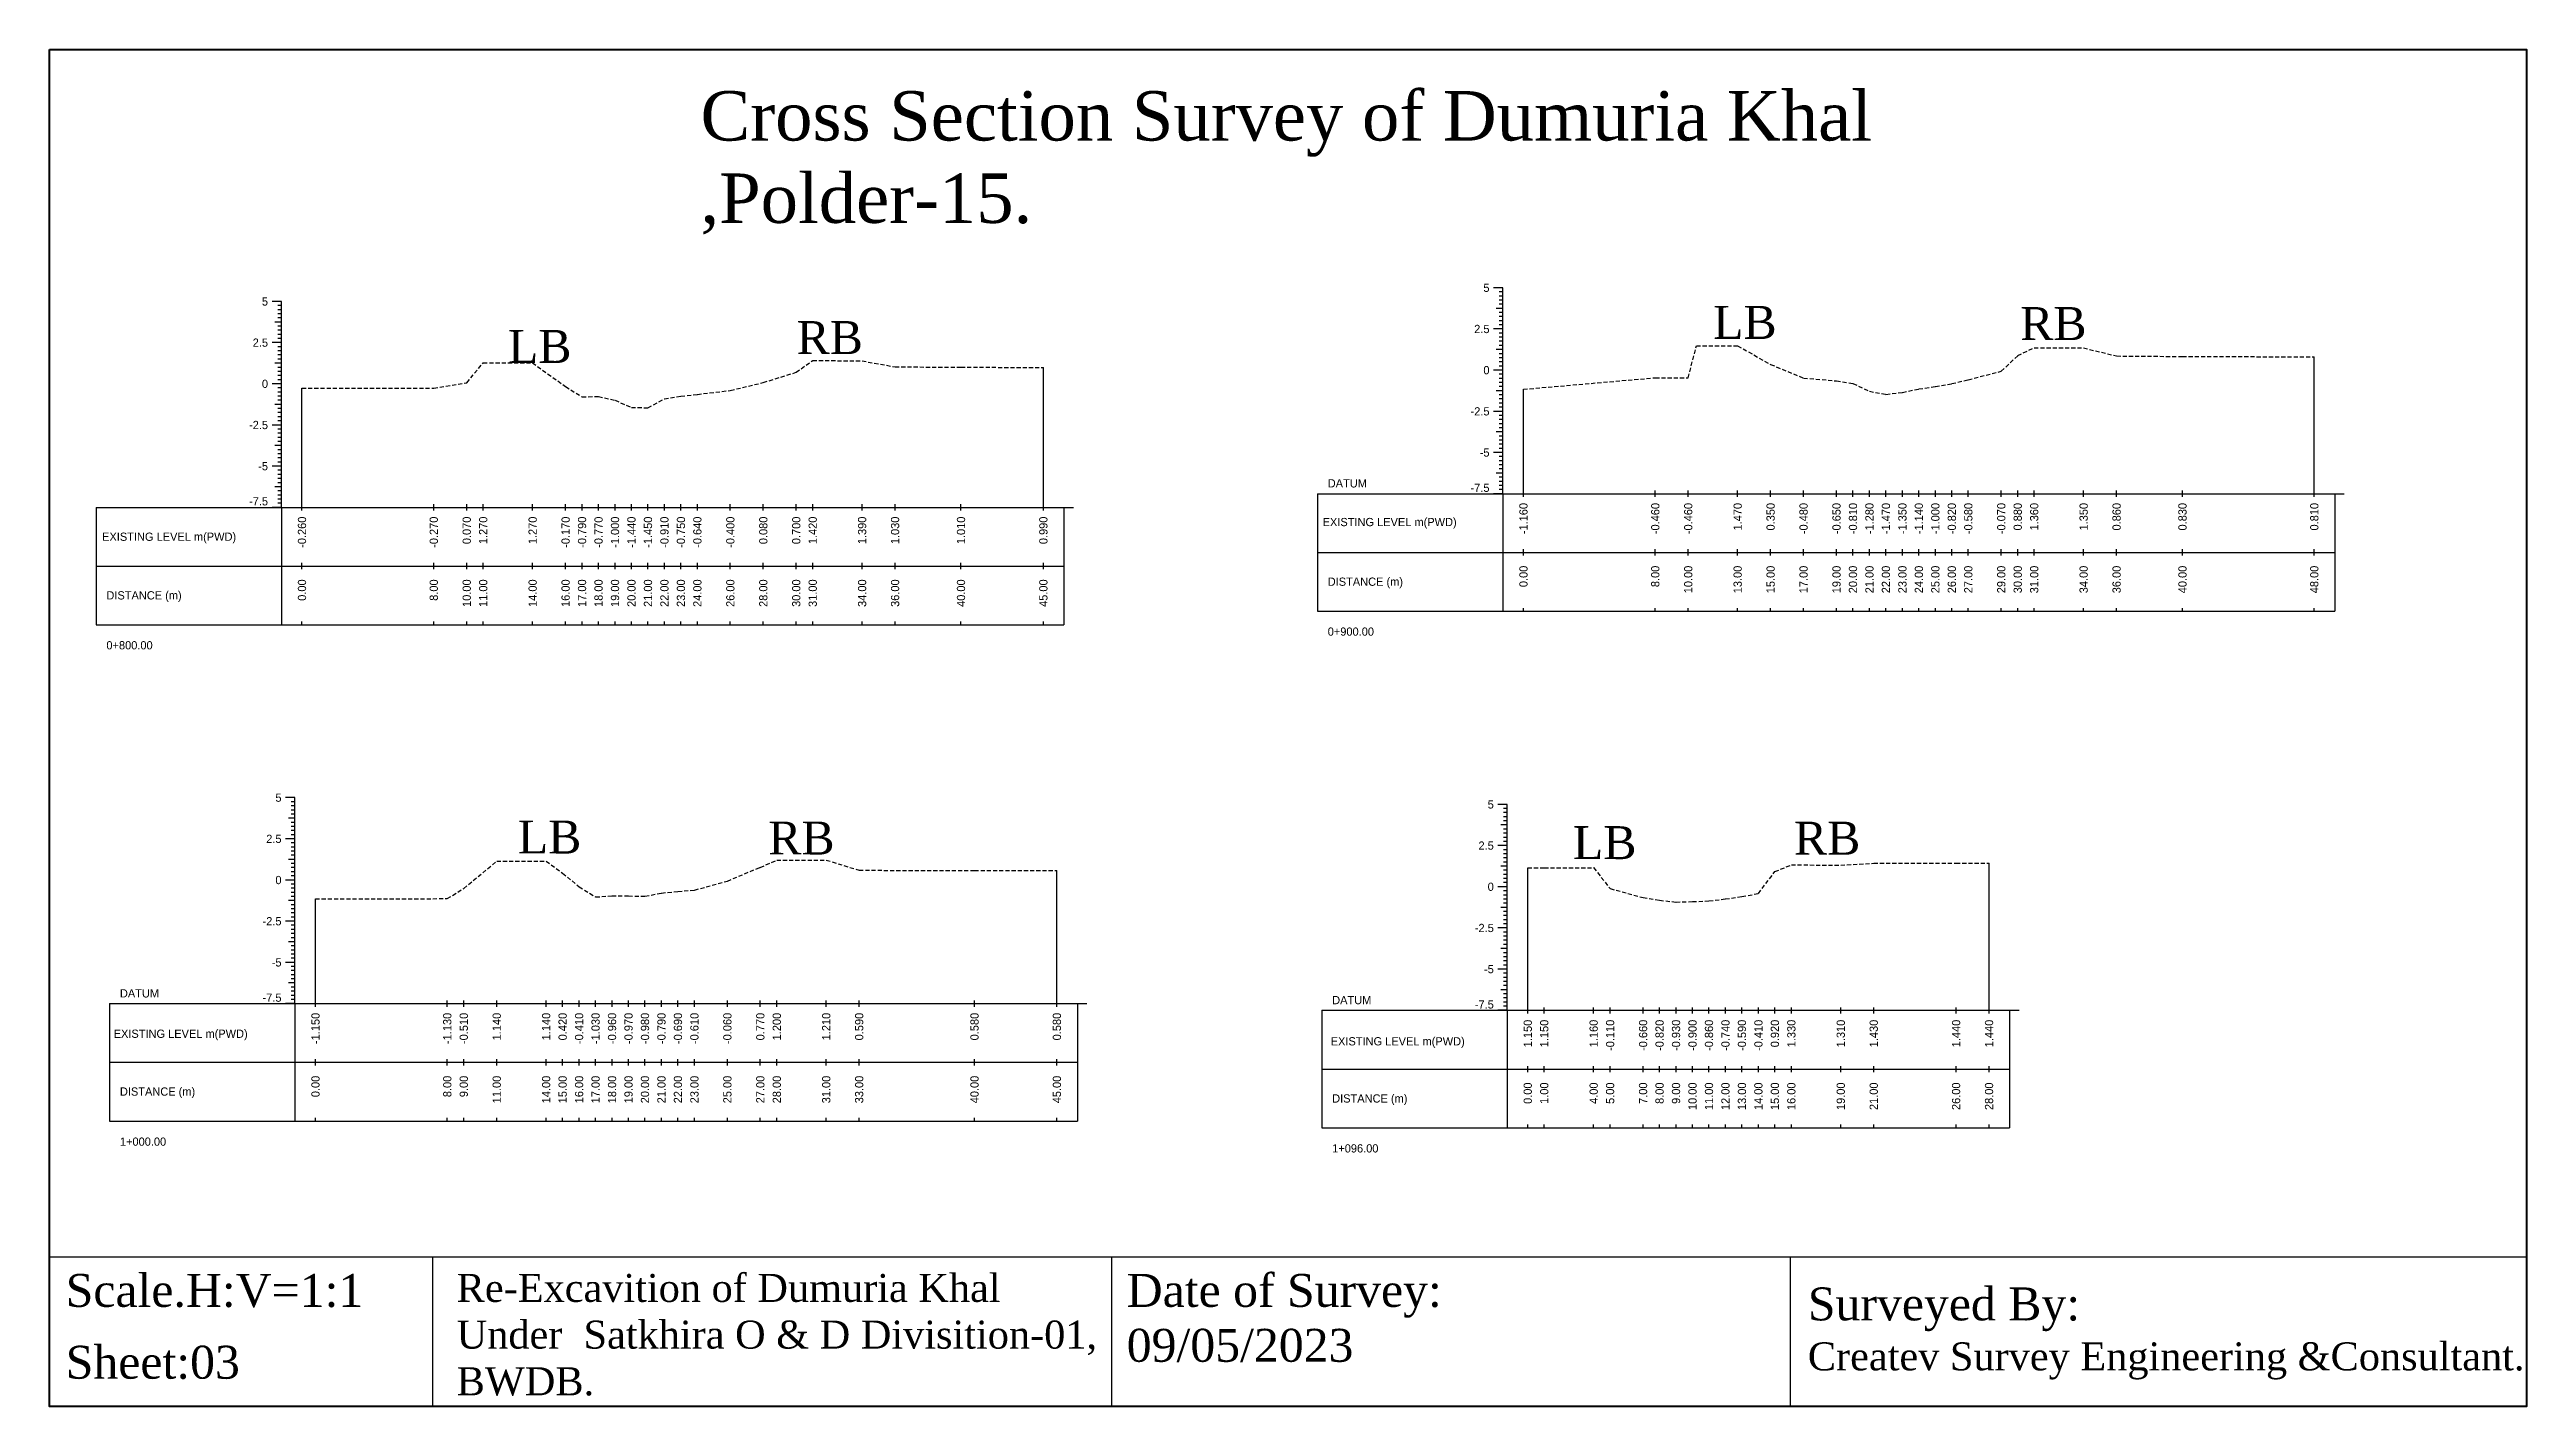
# Model space of a CAD drawing. Header units: inches. Extents: x 2917 to 4535, y -1482 to -1060.
# Drawn here: x 2917.3 to 3067.6, y -1347.1 to -1264.7 of the extents above; entities that cross this region are included whole.
import ezdxf
from ezdxf.enums import TextEntityAlignment as Align

# ---------------------------------------------------------------- set-up
doc = ezdxf.new("R2010")
doc.units = ezdxf.units.IN
doc.header["$MEASUREMENT"] = 0
doc.linetypes.add('HIDDEN', pattern=[0.375, 0.25, -0.125])
doc.layers.add('CS_Drawing', color=7, linetype='Continuous')
doc.layers.add('GL', color=3, linetype='HIDDEN')
doc.styles.add('romans', font='romans.shx')

msp = doc.modelspace()

# ---------------------------------------------------------------- texts
at = {"attachment_point": 1, "style": 'romans'}
for s, insert, char_height, width in [('{\\fTimes New Roman|b0|i0|c0|p18;Cross Section Survey of Dumuria Khal ,Polder-15.}', (2956.79, -1267.22), 3, 72.2837), ('{\\fTimes New Roman|b0|i0|c0|p18;LB}', (3018.25, -1280.26), 2, 27.1477), ('{\\fTimes New Roman|b0|i0|c0|p18;RB}', (3036.89, -1280.33), 2, 27.1477), ('{\\fTimes New Roman|b0|i0|c0|p18;LB}', (2945.1, -1281.72), 2, 27.1477), ('{\\fTimes New Roman|b0|i0|c0|p18;RB}', (2962.62, -1281.18), 2, 27.1477), ('{\\fTimes New Roman|b0|i0|c0|p18;LB}', (2945.7, -1311.5), 2, 27.1477), ('{\\fTimes New Roman|b0|i0|c0|p18;RB}', (2960.9, -1311.56), 2, 27.1477), ('{\\fTimes New Roman|b0|i0|c0|p18;LB}', (3009.74, -1311.84), 2, 27.1477), ('{\\fTimes New Roman|b0|i0|c0|p18;RB}', (3023.16, -1311.57), 2, 27.1477), ('{\\fTimes New Roman|b0|i0|c0|p18;Scale.H:V=1:1}', (2918.26, -1339.02), 2, 22.2708), ('{\\fTimes New Roman|b0|i0|c0|p18;Re-Excavition of Dumuria Khal\\PUnder  Satkhira O & D Divisition-01, BWDB.}', (2941.99, -1339.02), 1.7, 38.8405), ('{\\fTimes New Roman|b0|i0|c0|p18;Date of Survey: 09/05/2023}', (2982.66, -1339.02), 2, 22.2708), ('{\\fTimes New Roman|b0|i0|c0|p18;Surveyed By:                                     \\H0.85x;Createv Survey Engineering &Consultant.}', (3024, -1339.84), 2, 45.2193), ('{\\fTimes New Roman|b0|i0|c0|p18;Sheet:03}', (2918.26, -1343.38), 2, 38.8405)]:
    msp.add_mtext(s, dxfattribs=dict(at, insert=insert, char_height=char_height, width=width))
at = {"layer": 'CS_Drawing'}
for s, p in [('5', (3004.68, -1279.16)), ('5', (2930.54, -1279.99)), ('2.5', (2930.54, -1282.49)), ('2.5', (3004.68, -1281.66)), ('0', (3004.68, -1284.16)), ('0', (2930.54, -1284.99)), ('-2.5', (3004.68, -1286.66)), ('-2.5', (2930.54, -1287.49)), ('-5', (2930.54, -1289.99)), ('-5', (3004.68, -1289.16)), ('5', (2931.36, -1310.11)), ('5', (3004.94, -1310.52)), ('2.5', (2931.36, -1312.61)), ('2.5', (3004.94, -1313.02)), ('0', (2931.36, -1315.11)), ('0', (3004.94, -1315.52)), ('-2.5', (2931.36, -1317.61)), ('-2.5', (3004.94, -1318.02)), ('-5', (2931.36, -1320.11)), ('-5', (3004.94, -1320.52))]:
    msp.add_text(s, height=0.5, dxfattribs=at).set_placement(p, align=Align.MIDDLE_RIGHT)
for s, p in [('DATUM', (2994.86, -1291.03)), ('EXISTING LEVEL m(PWD)', (2920.47, -1294.27)), ('EXISTING LEVEL m(PWD)', (2994.55, -1293.38)), ('DISTANCE (m)', (2994.86, -1297)), ('DISTANCE (m)', (2920.73, -1297.83)), ('0+900.00', (2994.86, -1300.03)), ('0+800.00', (2920.73, -1300.86)), ('DATUM', (2921.55, -1321.99)), ('DATUM', (2995.13, -1322.4)), ('EXISTING LEVEL m(PWD)', (2921.17, -1324.44)), ('EXISTING LEVEL m(PWD)', (2995.04, -1324.9)), ('DISTANCE (m)', (2921.55, -1327.95)), ('DISTANCE (m)', (2995.13, -1328.37)), ('1+000.00', (2921.55, -1330.99)), ('1+096.00', (2995.13, -1331.4))]:
    msp.add_text(s, height=0.5, dxfattribs=at).set_placement(p, align=Align.MIDDLE_LEFT)
for p in [(3004.68, -1291.55), (2930.54, -1292.37), (2931.36, -1322.5), (3004.94, -1322.91)]:
    msp.add_text('-7.5', height=0.5, dxfattribs=at).set_placement(p, align=Align.RIGHT)
for s, p in [('-1.160', (3006.74, -1292.22)), ('-0.460', (3014.74, -1292.22)), ('-0.460', (3016.74, -1292.22)), ('1.470', (3019.74, -1292.22)), ('0.350', (3021.74, -1292.22)), ('-0.480', (3023.74, -1292.22)), ('-0.650', (3025.74, -1292.22)), ('-0.810', (3026.74, -1292.22)), ('-1.280', (3027.74, -1292.22)), ('-1.470', (3028.74, -1292.22)), ('-1.350', (3029.74, -1292.22)), ('-1.140', (3030.74, -1292.22)), ('-1.000', (3031.74, -1292.22)), ('-0.820', (3032.74, -1292.22)), ('-0.580', (3033.74, -1292.22)), ('-0.070', (3035.74, -1292.22)), ('0.880', (3036.74, -1292.22)), ('1.360', (3037.74, -1292.22)), ('1.350', (3040.74, -1292.22)), ('0.860', (3042.74, -1292.22)), ('0.830', (3046.74, -1292.22)), ('0.810', (3054.74, -1292.22)), ('-0.260', (2932.6, -1293.05)), ('-0.270', (2940.6, -1293.05)), ('0.070', (2942.6, -1293.05)), ('1.270', (2943.6, -1293.05)), ('1.270', (2946.6, -1293.05)), ('-0.170', (2948.6, -1293.05)), ('-0.790', (2949.6, -1293.05)), ('-0.770', (2950.6, -1293.05)), ('-1.000', (2951.6, -1293.05)), ('-1.440', (2952.6, -1293.05)), ('-1.450', (2953.6, -1293.05)), ('-0.910', (2954.6, -1293.05)), ('-0.750', (2955.6, -1293.05)), ('-0.640', (2956.6, -1293.05)), ('-0.400', (2958.6, -1293.05)), ('0.080', (2960.6, -1293.05)), ('0.700', (2962.6, -1293.05)), ('1.420', (2963.6, -1293.05)), ('1.390', (2966.6, -1293.05)), ('1.030', (2968.6, -1293.05)), ('1.010', (2972.6, -1293.05)), ('0.990', (2977.6, -1293.05)), ('0.00', (2932.6, -1296.86)), ('8.00', (2940.6, -1296.86)), ('10.00', (2942.6, -1296.86)), ('11.00', (2943.6, -1296.86)), ('14.00', (2946.6, -1296.86)), ('16.00', (2948.6, -1296.86)), ('17.00', (2949.6, -1296.86)), ('18.00', (2950.6, -1296.86)), ('19.00', (2951.6, -1296.86)), ('20.00', (2952.6, -1296.86)), ('21.00', (2953.6, -1296.86)), ('22.00', (2954.6, -1296.86)), ('23.00', (2955.6, -1296.86)), ('24.00', (2956.6, -1296.86)), ('26.00', (2958.6, -1296.86)), ('28.00', (2960.6, -1296.86)), ('30.00', (2962.6, -1296.86)), ('31.00', (2963.6, -1296.86)), ('34.00', (2966.6, -1296.86)), ('36.00', (2968.6, -1296.86)), ('40.00', (2972.6, -1296.86)), ('45.00', (2977.6, -1296.86)), ('0.00', (3006.74, -1296.03)), ('8.00', (3014.74, -1296.03)), ('10.00', (3016.74, -1296.03)), ('13.00', (3019.74, -1296.03)), ('15.00', (3021.74, -1296.03)), ('17.00', (3023.74, -1296.03)), ('19.00', (3025.74, -1296.03)), ('20.00', (3026.74, -1296.03)), ('21.00', (3027.74, -1296.03)), ('22.00', (3028.74, -1296.03)), ('23.00', (3029.74, -1296.03)), ('24.00', (3030.74, -1296.03)), ('25.00', (3031.74, -1296.03)), ('26.00', (3032.74, -1296.03)), ('27.00', (3033.74, -1296.03)), ('29.00', (3035.74, -1296.03)), ('30.00', (3036.74, -1296.03)), ('31.00', (3037.74, -1296.03)), ('34.00', (3040.74, -1296.03)), ('36.00', (3042.74, -1296.03)), ('40.00', (3046.74, -1296.03)), ('48.00', (3054.74, -1296.03)), ('-1.150', (2933.42, -1323.17)), ('-1.130', (2941.42, -1323.17)), ('-0.510', (2942.42, -1323.17)), ('1.140', (2944.42, -1323.17)), ('1.140', (2947.42, -1323.17)), ('0.420', (2948.42, -1323.17)), ('-0.410', (2949.42, -1323.17)), ('-1.030', (2950.42, -1323.17)), ('-0.960', (2951.42, -1323.17)), ('-0.970', (2952.42, -1323.17)), ('-0.980', (2953.42, -1323.17)), ('-0.790', (2954.42, -1323.17)), ('-0.690', (2955.42, -1323.17)), ('-0.610', (2956.42, -1323.17)), ('-0.060', (2958.42, -1323.17)), ('0.770', (2960.42, -1323.17)), ('1.200', (2961.42, -1323.17)), ('1.210', (2964.42, -1323.17)), ('0.590', (2966.42, -1323.17)), ('0.580', (2973.42, -1323.17)), ('0.580', (2978.42, -1323.17)), ('1.150', (3007, -1323.59)), ('1.150', (3008, -1323.59)), ('1.160', (3011, -1323.59)), ('-0.110', (3012, -1323.59)), ('-0.660', (3014, -1323.59)), ('-0.820', (3015, -1323.59)), ('-0.930', (3016, -1323.59)), ('-0.900', (3017, -1323.59)), ('-0.860', (3018, -1323.59)), ('-0.740', (3019, -1323.59)), ('-0.590', (3020, -1323.59)), ('-0.410', (3021, -1323.59)), ('0.920', (3022, -1323.59)), ('1.330', (3023, -1323.59)), ('1.310', (3026, -1323.59)), ('1.430', (3028, -1323.59)), ('1.440', (3033, -1323.59)), ('1.440', (3035, -1323.59)), ('0.00', (2933.42, -1326.99)), ('8.00', (2941.42, -1326.99)), ('9.00', (2942.42, -1326.99)), ('11.00', (2944.42, -1326.99)), ('14.00', (2947.42, -1326.99)), ('15.00', (2948.42, -1326.99)), ('16.00', (2949.42, -1326.99)), ('17.00', (2950.42, -1326.99)), ('18.00', (2951.42, -1326.99)), ('19.00', (2952.42, -1326.99)), ('20.00', (2953.42, -1326.99)), ('21.00', (2954.42, -1326.99)), ('22.00', (2955.42, -1326.99)), ('23.00', (2956.42, -1326.99)), ('25.00', (2958.42, -1326.99)), ('27.00', (2960.42, -1326.99)), ('28.00', (2961.42, -1326.99)), ('31.00', (2964.42, -1326.99)), ('33.00', (2966.42, -1326.99)), ('40.00', (2973.42, -1326.99)), ('45.00', (2978.42, -1326.99)), ('0.00', (3007, -1327.4)), ('1.00', (3008, -1327.4)), ('4.00', (3011, -1327.4)), ('5.00', (3012, -1327.4)), ('7.00', (3014, -1327.4)), ('8.00', (3015, -1327.4)), ('9.00', (3016, -1327.4)), ('10.00', (3017, -1327.4)), ('11.00', (3018, -1327.4)), ('12.00', (3019, -1327.4)), ('13.00', (3020, -1327.4)), ('14.00', (3021, -1327.4)), ('15.00', (3022, -1327.4)), ('16.00', (3023, -1327.4)), ('19.00', (3026, -1327.4)), ('21.00', (3028, -1327.4)), ('26.00', (3033, -1327.4)), ('28.00', (3035, -1327.4))]:
    msp.add_text(s, height=0.5, rotation=90, dxfattribs=at).set_placement(p, align=Align.MIDDLE_RIGHT)

# ---------------------------------------------------------------- linework, layer by layer
at = {"color": 4, "lineweight": 40}
msp.add_lwpolyline([(2917.28, -1264.7), (3067.62, -1264.7), (3067.62, -1347.07), (2917.28, -1347.07)], close=True, dxfattribs=at)
for points in [[(3067.62, -1264.7), (3067.62, -1347.07)], [(2917.28, -1337.99), (3067.62, -1337.99)], [(2917.28, -1337.99), (2917.28, -1347.07)], [(2940.53, -1337.99), (2940.53, -1347.07)], [(2981.73, -1337.99), (2981.73, -1347.07)], [(3022.93, -1337.99), (3022.93, -1347.07)]]:
    msp.add_lwpolyline(points)
at = {"layer": 'CS_Drawing'}
for p, q in [((3005.49, -1279.16), (3004.93, -1279.16)), ((3005.49, -1279.16), (3005.09, -1279.16)), ((3005.49, -1279.16), (3005.26, -1279.16)), ((3005.49, -1291.66), (3005.49, -1279.16)), ((2931.35, -1279.99), (2930.79, -1279.99)), ((2931.35, -1279.99), (2930.96, -1279.99)), ((2931.35, -1279.99), (2931.13, -1279.99)), ((2931.35, -1280.24), (2931.13, -1280.24)), ((2931.35, -1280.49), (2931.13, -1280.49)), ((2931.35, -1280.74), (2931.13, -1280.74)), ((2931.35, -1292.49), (2931.35, -1279.99)), ((3005.49, -1280.41), (3005.09, -1280.41)), ((3005.49, -1279.41), (3005.26, -1279.41)), ((3005.49, -1279.66), (3005.26, -1279.66)), ((3005.49, -1279.91), (3005.26, -1279.91)), ((3005.49, -1280.16), (3005.26, -1280.16)), ((3005.49, -1280.41), (3005.26, -1280.41)), ((3005.49, -1280.66), (3005.26, -1280.66)), ((2931.35, -1281.24), (2930.96, -1281.24)), ((2931.35, -1280.99), (2931.13, -1280.99)), ((2931.35, -1281.24), (2931.13, -1281.24)), ((2931.35, -1281.49), (2931.13, -1281.49)), ((2931.35, -1281.74), (2931.13, -1281.74)), ((2931.35, -1281.99), (2931.13, -1281.99)), ((2931.35, -1282.24), (2931.13, -1282.24)), ((3005.49, -1281.66), (3004.93, -1281.66)), ((3005.49, -1281.66), (3005.09, -1281.66)), ((3005.49, -1280.91), (3005.26, -1280.91)), ((3005.49, -1281.16), (3005.26, -1281.16)), ((3005.49, -1281.41), (3005.26, -1281.41)), ((3005.49, -1281.66), (3005.26, -1281.66)), ((3005.49, -1281.91), (3005.26, -1281.91)), ((3005.49, -1282.16), (3005.26, -1282.16)), ((2931.35, -1282.49), (2930.79, -1282.49)), ((2931.35, -1282.49), (2930.96, -1282.49)), ((2931.35, -1283.74), (2930.96, -1283.74)), ((2931.35, -1282.49), (2931.13, -1282.49)), ((2931.35, -1282.74), (2931.13, -1282.74)), ((2931.35, -1282.99), (2931.13, -1282.99)), ((2931.35, -1283.24), (2931.13, -1283.24)), ((2931.35, -1283.49), (2931.13, -1283.49)), ((2931.35, -1283.74), (2931.13, -1283.74)), ((3005.49, -1282.91), (3005.09, -1282.91)), ((3005.49, -1282.41), (3005.26, -1282.41)), ((3005.49, -1282.66), (3005.26, -1282.66)), ((3005.49, -1282.91), (3005.26, -1282.91)), ((3005.49, -1283.16), (3005.26, -1283.16)), ((3005.49, -1283.41), (3005.26, -1283.41)), ((3005.49, -1283.66), (3005.26, -1283.66)), ((3054.74, -1291.66), (3054.74, -1283.35)), ((2931.35, -1284.99), (2930.79, -1284.99)), ((2931.35, -1284.99), (2930.96, -1284.99)), ((2931.35, -1283.99), (2931.13, -1283.99)), ((2931.35, -1284.24), (2931.13, -1284.24)), ((2931.35, -1284.49), (2931.13, -1284.49)), ((2931.35, -1284.74), (2931.13, -1284.74)), ((2931.35, -1284.99), (2931.13, -1284.99)), ((2931.35, -1285.24), (2931.13, -1285.24)), ((2932.6, -1292.49), (2932.6, -1285.25)), ((2977.6, -1292.49), (2977.6, -1284)), ((3005.49, -1284.16), (3004.93, -1284.16)), ((3005.49, -1284.16), (3005.09, -1284.16)), ((3005.49, -1285.41), (3005.09, -1285.41)), ((3005.49, -1283.91), (3005.26, -1283.91)), ((3005.49, -1284.16), (3005.26, -1284.16)), ((3005.49, -1284.41), (3005.26, -1284.41)), ((3005.49, -1284.66), (3005.26, -1284.66)), ((3005.49, -1284.91), (3005.26, -1284.91)), ((3005.49, -1285.16), (3005.26, -1285.16)), ((3005.49, -1285.41), (3005.26, -1285.41)), ((3006.74, -1291.66), (3006.74, -1285.32)), ((2931.35, -1286.24), (2930.96, -1286.24)), ((2931.35, -1285.49), (2931.13, -1285.49)), ((2931.35, -1285.74), (2931.13, -1285.74)), ((2931.35, -1285.99), (2931.13, -1285.99)), ((2931.35, -1286.24), (2931.13, -1286.24)), ((2931.35, -1286.49), (2931.13, -1286.49)), ((2931.35, -1286.74), (2931.13, -1286.74)), ((3005.49, -1286.66), (3004.93, -1286.66)), ((3005.49, -1286.66), (3005.09, -1286.66)), ((3005.49, -1285.66), (3005.26, -1285.66)), ((3005.49, -1285.91), (3005.26, -1285.91)), ((3005.49, -1286.16), (3005.26, -1286.16)), ((3005.49, -1286.41), (3005.26, -1286.41)), ((3005.49, -1286.66), (3005.26, -1286.66)), ((3005.49, -1286.91), (3005.26, -1286.91)), ((2931.35, -1287.49), (2930.79, -1287.49)), ((2931.35, -1287.49), (2930.96, -1287.49)), ((2931.35, -1286.99), (2931.13, -1286.99)), ((2931.35, -1287.24), (2931.13, -1287.24)), ((2931.35, -1287.49), (2931.13, -1287.49)), ((2931.35, -1287.74), (2931.13, -1287.74)), ((2931.35, -1287.99), (2931.13, -1287.99)), ((2931.35, -1288.24), (2931.13, -1288.24)), ((3005.49, -1287.91), (3005.09, -1287.91)), ((3005.49, -1287.16), (3005.26, -1287.16)), ((3005.49, -1287.41), (3005.26, -1287.41)), ((3005.49, -1287.66), (3005.26, -1287.66)), ((3005.49, -1287.91), (3005.26, -1287.91)), ((3005.49, -1288.16), (3005.26, -1288.16)), ((3005.49, -1288.41), (3005.26, -1288.41)), ((2931.35, -1288.74), (2930.96, -1288.74)), ((2931.35, -1288.49), (2931.13, -1288.49)), ((2931.35, -1288.74), (2931.13, -1288.74)), ((2931.35, -1288.99), (2931.13, -1288.99)), ((2931.35, -1289.24), (2931.13, -1289.24)), ((2931.35, -1289.49), (2931.13, -1289.49)), ((2931.35, -1289.74), (2931.13, -1289.74)), ((3005.49, -1289.16), (3004.93, -1289.16)), ((3005.49, -1289.16), (3005.09, -1289.16)), ((3005.49, -1288.66), (3005.26, -1288.66)), ((3005.49, -1288.91), (3005.26, -1288.91)), ((3005.49, -1289.16), (3005.26, -1289.16)), ((3005.49, -1289.41), (3005.26, -1289.41)), ((3005.49, -1289.66), (3005.26, -1289.66)), ((3005.49, -1289.91), (3005.26, -1289.91)), ((2931.35, -1289.99), (2930.79, -1289.99)), ((2931.35, -1289.99), (2930.96, -1289.99)), ((2931.35, -1291.24), (2930.96, -1291.24)), ((2931.35, -1289.99), (2931.13, -1289.99)), ((2931.35, -1290.24), (2931.13, -1290.24)), ((2931.35, -1290.49), (2931.13, -1290.49)), ((2931.35, -1290.74), (2931.13, -1290.74)), ((2931.35, -1290.99), (2931.13, -1290.99)), ((2931.35, -1291.24), (2931.13, -1291.24)), ((3005.49, -1290.41), (3005.09, -1290.41)), ((3005.49, -1290.16), (3005.26, -1290.16)), ((3005.49, -1290.41), (3005.26, -1290.41)), ((3005.49, -1290.66), (3005.26, -1290.66)), ((3005.49, -1290.91), (3005.26, -1290.91)), ((3005.49, -1291.16), (3005.26, -1291.16)), ((3005.49, -1291.41), (3005.26, -1291.41)), ((2920.1, -1292.49), (2931.35, -1292.49)), ((2920.1, -1292.49), (2920.1, -1299.61)), ((2931.35, -1292.49), (2930.79, -1292.49)), ((2931.35, -1292.49), (2930.96, -1292.49)), ((2931.35, -1291.49), (2931.13, -1291.49)), ((2931.35, -1291.74), (2931.13, -1291.74)), ((2931.35, -1291.99), (2931.13, -1291.99)), ((2931.35, -1292.24), (2931.13, -1292.24)), ((2931.35, -1292.49), (2931.13, -1292.49)), ((2931.35, -1292.49), (2978.85, -1292.49)), ((2931.35, -1292.49), (2931.35, -1299.61)), ((2932.6, -1292.67), (2932.6, -1292.3)), ((2940.6, -1292.67), (2940.6, -1292.3)), ((2942.6, -1292.67), (2942.6, -1292.3)), ((2943.6, -1292.67), (2943.6, -1292.3)), ((2946.6, -1292.67), (2946.6, -1292.3)), ((2948.6, -1292.67), (2948.6, -1292.3)), ((2949.6, -1292.67), (2949.6, -1292.3)), ((2950.6, -1292.67), (2950.6, -1292.3)), ((2951.6, -1292.67), (2951.6, -1292.3)), ((2952.6, -1292.67), (2952.6, -1292.3)), ((2953.6, -1292.67), (2953.6, -1292.3)), ((2954.6, -1292.67), (2954.6, -1292.3)), ((2955.6, -1292.67), (2955.6, -1292.3)), ((2956.6, -1292.67), (2956.6, -1292.3)), ((2958.6, -1292.67), (2958.6, -1292.3)), ((2960.6, -1292.67), (2960.6, -1292.3)), ((2962.6, -1292.67), (2962.6, -1292.3)), ((2963.6, -1292.67), (2963.6, -1292.3)), ((2966.6, -1292.67), (2966.6, -1292.3)), ((2968.6, -1292.67), (2968.6, -1292.3)), ((2972.6, -1292.67), (2972.6, -1292.3)), ((2977.6, -1292.67), (2977.6, -1292.3)), ((2978.85, -1292.49), (2979.42, -1292.49)), ((2978.85, -1292.49), (2979.25, -1292.49)), ((2978.85, -1292.49), (2979.08, -1292.49)), ((2978.85, -1292.49), (2978.85, -1299.61)), ((2994.24, -1291.66), (3005.49, -1291.66)), ((2994.24, -1291.66), (2994.24, -1298.78)), ((3005.49, -1291.66), (3004.93, -1291.66)), ((3005.49, -1291.66), (3005.09, -1291.66)), ((3005.49, -1291.66), (3005.26, -1291.66)), ((3005.49, -1291.66), (3055.99, -1291.66)), ((3005.49, -1291.66), (3005.49, -1298.78)), ((3006.74, -1291.85), (3006.74, -1291.47)), ((3014.74, -1291.85), (3014.74, -1291.47)), ((3016.74, -1291.85), (3016.74, -1291.47)), ((3019.74, -1291.85), (3019.74, -1291.47)), ((3021.74, -1291.85), (3021.74, -1291.47)), ((3023.74, -1291.85), (3023.74, -1291.47)), ((3025.74, -1291.85), (3025.74, -1291.47)), ((3026.74, -1291.85), (3026.74, -1291.47)), ((3027.74, -1291.85), (3027.74, -1291.47)), ((3028.74, -1291.85), (3028.74, -1291.47)), ((3029.74, -1291.85), (3029.74, -1291.47)), ((3030.74, -1291.85), (3030.74, -1291.47)), ((3031.74, -1291.85), (3031.74, -1291.47)), ((3032.74, -1291.85), (3032.74, -1291.47)), ((3033.74, -1291.85), (3033.74, -1291.47)), ((3035.74, -1291.85), (3035.74, -1291.47)), ((3036.74, -1291.85), (3036.74, -1291.47)), ((3037.74, -1291.85), (3037.74, -1291.47)), ((3040.74, -1291.85), (3040.74, -1291.47)), ((3042.74, -1291.85), (3042.74, -1291.47)), ((3046.74, -1291.85), (3046.74, -1291.47)), ((3054.74, -1291.85), (3054.74, -1291.47)), ((3055.99, -1291.66), (3056.55, -1291.66)), ((3055.99, -1291.66), (3056.38, -1291.66)), ((3055.99, -1291.66), (3056.21, -1291.66)), ((3055.99, -1291.66), (3055.99, -1298.78)), ((2932.6, -1296.24), (2932.6, -1295.86)), ((2940.6, -1296.24), (2940.6, -1295.86)), ((2942.6, -1296.24), (2942.6, -1295.86)), ((2943.6, -1296.24), (2943.6, -1295.86)), ((2946.6, -1296.24), (2946.6, -1295.86)), ((2948.6, -1296.24), (2948.6, -1295.86)), ((2949.6, -1296.24), (2949.6, -1295.86)), ((2950.6, -1296.24), (2950.6, -1295.86)), ((2951.6, -1296.24), (2951.6, -1295.86)), ((2952.6, -1296.24), (2952.6, -1295.86)), ((2953.6, -1296.24), (2953.6, -1295.86)), ((2954.6, -1296.24), (2954.6, -1295.86)), ((2955.6, -1296.24), (2955.6, -1295.86)), ((2956.6, -1296.24), (2956.6, -1295.86)), ((2958.6, -1296.24), (2958.6, -1295.86)), ((2960.6, -1296.24), (2960.6, -1295.86)), ((2962.6, -1296.24), (2962.6, -1295.86)), ((2963.6, -1296.24), (2963.6, -1295.86)), ((2966.6, -1296.24), (2966.6, -1295.86)), ((2968.6, -1296.24), (2968.6, -1295.86)), ((2972.6, -1296.24), (2972.6, -1295.86)), ((2977.6, -1296.24), (2977.6, -1295.86)), ((2994.24, -1295.22), (3005.49, -1295.22)), ((3005.49, -1295.22), (3055.99, -1295.22)), ((3005.49, -1295.22), (3055.99, -1295.22)), ((3006.74, -1295.41), (3006.74, -1295.03)), ((3014.74, -1295.41), (3014.74, -1295.03)), ((3016.74, -1295.41), (3016.74, -1295.03)), ((3019.74, -1295.41), (3019.74, -1295.03)), ((3021.74, -1295.41), (3021.74, -1295.03)), ((3023.74, -1295.41), (3023.74, -1295.03)), ((3025.74, -1295.41), (3025.74, -1295.03)), ((3026.74, -1295.41), (3026.74, -1295.03)), ((3027.74, -1295.41), (3027.74, -1295.03)), ((3028.74, -1295.41), (3028.74, -1295.03)), ((3029.74, -1295.41), (3029.74, -1295.03)), ((3030.74, -1295.41), (3030.74, -1295.03)), ((3031.74, -1295.41), (3031.74, -1295.03)), ((3032.74, -1295.41), (3032.74, -1295.03)), ((3033.74, -1295.41), (3033.74, -1295.03)), ((3035.74, -1295.41), (3035.74, -1295.03)), ((3036.74, -1295.41), (3036.74, -1295.03)), ((3037.74, -1295.41), (3037.74, -1295.03)), ((3040.74, -1295.41), (3040.74, -1295.03)), ((3042.74, -1295.41), (3042.74, -1295.03)), ((3046.74, -1295.41), (3046.74, -1295.03)), ((3054.74, -1295.41), (3054.74, -1295.03)), ((2920.1, -1296.05), (2931.35, -1296.05)), ((2931.35, -1296.05), (2978.85, -1296.05)), ((2931.35, -1296.05), (2978.85, -1296.05)), ((2994.24, -1298.78), (3005.49, -1298.78)), ((3005.49, -1298.78), (3055.99, -1298.78)), ((3006.74, -1298.78), (3006.74, -1298.6)), ((3014.74, -1298.78), (3014.74, -1298.6)), ((3016.74, -1298.78), (3016.74, -1298.6)), ((3019.74, -1298.78), (3019.74, -1298.6)), ((3021.74, -1298.78), (3021.74, -1298.6)), ((3023.74, -1298.78), (3023.74, -1298.6)), ((3025.74, -1298.78), (3025.74, -1298.6)), ((3026.74, -1298.78), (3026.74, -1298.6)), ((3027.74, -1298.78), (3027.74, -1298.6)), ((3028.74, -1298.78), (3028.74, -1298.6)), ((3029.74, -1298.78), (3029.74, -1298.6)), ((3030.74, -1298.78), (3030.74, -1298.6)), ((3031.74, -1298.78), (3031.74, -1298.6)), ((3032.74, -1298.78), (3032.74, -1298.6)), ((3033.74, -1298.78), (3033.74, -1298.6)), ((3035.74, -1298.78), (3035.74, -1298.6)), ((3036.74, -1298.78), (3036.74, -1298.6)), ((3037.74, -1298.78), (3037.74, -1298.6)), ((3040.74, -1298.78), (3040.74, -1298.6)), ((3042.74, -1298.78), (3042.74, -1298.6)), ((3046.74, -1298.78), (3046.74, -1298.6)), ((3054.74, -1298.78), (3054.74, -1298.6)), ((2920.1, -1299.61), (2931.35, -1299.61)), ((2931.35, -1299.61), (2978.85, -1299.61)), ((2932.6, -1299.61), (2932.6, -1299.42)), ((2940.6, -1299.61), (2940.6, -1299.42)), ((2942.6, -1299.61), (2942.6, -1299.42)), ((2943.6, -1299.61), (2943.6, -1299.42)), ((2946.6, -1299.61), (2946.6, -1299.42)), ((2948.6, -1299.61), (2948.6, -1299.42)), ((2949.6, -1299.61), (2949.6, -1299.42)), ((2950.6, -1299.61), (2950.6, -1299.42)), ((2951.6, -1299.61), (2951.6, -1299.42)), ((2952.6, -1299.61), (2952.6, -1299.42)), ((2953.6, -1299.61), (2953.6, -1299.42)), ((2954.6, -1299.61), (2954.6, -1299.42)), ((2955.6, -1299.61), (2955.6, -1299.42)), ((2956.6, -1299.61), (2956.6, -1299.42)), ((2958.6, -1299.61), (2958.6, -1299.42)), ((2960.6, -1299.61), (2960.6, -1299.42)), ((2962.6, -1299.61), (2962.6, -1299.42)), ((2963.6, -1299.61), (2963.6, -1299.42)), ((2966.6, -1299.61), (2966.6, -1299.42)), ((2968.6, -1299.61), (2968.6, -1299.42)), ((2972.6, -1299.61), (2972.6, -1299.42)), ((2977.6, -1299.61), (2977.6, -1299.42)), ((2932.17, -1310.11), (2931.61, -1310.11)), ((2932.17, -1310.11), (2931.78, -1310.11)), ((2932.17, -1310.11), (2931.95, -1310.11)), ((2932.17, -1310.36), (2931.95, -1310.36)), ((2932.17, -1310.61), (2931.95, -1310.61)), ((2932.17, -1310.86), (2931.95, -1310.86)), ((2932.17, -1322.61), (2932.17, -1310.11)), ((3005.75, -1310.52), (3005.19, -1310.52)), ((3005.75, -1310.52), (3005.36, -1310.52)), ((3005.75, -1310.52), (3005.53, -1310.52)), ((3005.75, -1310.77), (3005.53, -1310.77)), ((3005.75, -1323.02), (3005.75, -1310.52)), ((2932.17, -1311.36), (2931.78, -1311.36)), ((2932.17, -1311.11), (2931.95, -1311.11)), ((2932.17, -1311.36), (2931.95, -1311.36)), ((2932.17, -1311.61), (2931.95, -1311.61)), ((2932.17, -1311.86), (2931.95, -1311.86)), ((2932.17, -1312.11), (2931.95, -1312.11)), ((2932.17, -1312.36), (2931.95, -1312.36)), ((3005.75, -1311.77), (3005.36, -1311.77)), ((3005.75, -1311.02), (3005.53, -1311.02)), ((3005.75, -1311.27), (3005.53, -1311.27)), ((3005.75, -1311.52), (3005.53, -1311.52)), ((3005.75, -1311.77), (3005.53, -1311.77)), ((3005.75, -1312.02), (3005.53, -1312.02)), ((3005.75, -1312.27), (3005.53, -1312.27)), ((2932.17, -1312.61), (2931.61, -1312.61)), ((2932.17, -1312.61), (2931.78, -1312.61)), ((2932.17, -1313.86), (2931.78, -1313.86)), ((2932.17, -1312.61), (2931.95, -1312.61)), ((2932.17, -1312.86), (2931.95, -1312.86)), ((2932.17, -1313.11), (2931.95, -1313.11)), ((2932.17, -1313.36), (2931.95, -1313.36)), ((2932.17, -1313.61), (2931.95, -1313.61)), ((2932.17, -1313.86), (2931.95, -1313.86)), ((3005.75, -1313.02), (3005.19, -1313.02)), ((3005.75, -1313.02), (3005.36, -1313.02)), ((3005.75, -1312.52), (3005.53, -1312.52)), ((3005.75, -1312.77), (3005.53, -1312.77)), ((3005.75, -1313.02), (3005.53, -1313.02)), ((3005.75, -1313.27), (3005.53, -1313.27)), ((3005.75, -1313.52), (3005.53, -1313.52)), ((3005.75, -1313.77), (3005.53, -1313.77)), ((2932.17, -1315.11), (2931.61, -1315.11)), ((2932.17, -1315.11), (2931.78, -1315.11)), ((2932.17, -1314.11), (2931.95, -1314.11)), ((2932.17, -1314.36), (2931.95, -1314.36)), ((2932.17, -1314.61), (2931.95, -1314.61)), ((2932.17, -1314.86), (2931.95, -1314.86)), ((2932.17, -1315.11), (2931.95, -1315.11)), ((2932.17, -1315.36), (2931.95, -1315.36)), ((2978.42, -1322.61), (2978.42, -1314.53)), ((3005.75, -1314.27), (3005.36, -1314.27)), ((3005.75, -1314.02), (3005.53, -1314.02)), ((3005.75, -1314.27), (3005.53, -1314.27)), ((3005.75, -1314.52), (3005.53, -1314.52)), ((3005.75, -1314.77), (3005.53, -1314.77)), ((3005.75, -1315.02), (3005.53, -1315.02)), ((3005.75, -1315.27), (3005.53, -1315.27)), ((3007, -1323.02), (3007, -1314.37)), ((3035, -1323.02), (3035, -1314.08)), ((2932.17, -1316.36), (2931.78, -1316.36)), ((2932.17, -1315.61), (2931.95, -1315.61)), ((2932.17, -1315.86), (2931.95, -1315.86)), ((2932.17, -1316.11), (2931.95, -1316.11)), ((2932.17, -1316.36), (2931.95, -1316.36)), ((2932.17, -1316.61), (2931.95, -1316.61)), ((2932.17, -1316.86), (2931.95, -1316.86)), ((2933.42, -1322.61), (2933.42, -1316.26)), ((3005.75, -1315.52), (3005.19, -1315.52)), ((3005.75, -1315.52), (3005.36, -1315.52)), ((3005.75, -1316.77), (3005.36, -1316.77)), ((3005.75, -1315.52), (3005.53, -1315.52)), ((3005.75, -1315.77), (3005.53, -1315.77)), ((3005.75, -1316.02), (3005.53, -1316.02)), ((3005.75, -1316.27), (3005.53, -1316.27)), ((3005.75, -1316.52), (3005.53, -1316.52)), ((3005.75, -1316.77), (3005.53, -1316.77)), ((2932.17, -1317.61), (2931.61, -1317.61)), ((2932.17, -1317.61), (2931.78, -1317.61)), ((2932.17, -1317.11), (2931.95, -1317.11)), ((2932.17, -1317.36), (2931.95, -1317.36)), ((2932.17, -1317.61), (2931.95, -1317.61)), ((2932.17, -1317.86), (2931.95, -1317.86)), ((2932.17, -1318.11), (2931.95, -1318.11)), ((2932.17, -1318.36), (2931.95, -1318.36)), ((3005.75, -1318.02), (3005.19, -1318.02)), ((3005.75, -1318.02), (3005.36, -1318.02)), ((3005.75, -1317.02), (3005.53, -1317.02)), ((3005.75, -1317.27), (3005.53, -1317.27)), ((3005.75, -1317.52), (3005.53, -1317.52)), ((3005.75, -1317.77), (3005.53, -1317.77)), ((3005.75, -1318.02), (3005.53, -1318.02)), ((3005.75, -1318.27), (3005.53, -1318.27)), ((2932.17, -1318.86), (2931.78, -1318.86)), ((2932.17, -1318.61), (2931.95, -1318.61)), ((2932.17, -1318.86), (2931.95, -1318.86)), ((2932.17, -1319.11), (2931.95, -1319.11)), ((2932.17, -1319.36), (2931.95, -1319.36)), ((2932.17, -1319.61), (2931.95, -1319.61)), ((2932.17, -1319.86), (2931.95, -1319.86)), ((3005.75, -1319.27), (3005.36, -1319.27)), ((3005.75, -1318.52), (3005.53, -1318.52)), ((3005.75, -1318.77), (3005.53, -1318.77)), ((3005.75, -1319.02), (3005.53, -1319.02)), ((3005.75, -1319.27), (3005.53, -1319.27)), ((3005.75, -1319.52), (3005.53, -1319.52)), ((3005.75, -1319.77), (3005.53, -1319.77)), ((2932.17, -1320.11), (2931.61, -1320.11)), ((2932.17, -1320.11), (2931.78, -1320.11)), ((2932.17, -1321.36), (2931.78, -1321.36)), ((2932.17, -1320.11), (2931.95, -1320.11)), ((2932.17, -1320.36), (2931.95, -1320.36)), ((2932.17, -1320.61), (2931.95, -1320.61)), ((2932.17, -1320.86), (2931.95, -1320.86)), ((2932.17, -1321.11), (2931.95, -1321.11)), ((2932.17, -1321.36), (2931.95, -1321.36)), ((3005.75, -1320.52), (3005.19, -1320.52)), ((3005.75, -1320.52), (3005.36, -1320.52)), ((3005.75, -1320.02), (3005.53, -1320.02)), ((3005.75, -1320.27), (3005.53, -1320.27)), ((3005.75, -1320.52), (3005.53, -1320.52)), ((3005.75, -1320.77), (3005.53, -1320.77)), ((3005.75, -1321.02), (3005.53, -1321.02)), ((3005.75, -1321.27), (3005.53, -1321.27)), ((2920.92, -1322.61), (2932.17, -1322.61)), ((2920.92, -1322.61), (2920.92, -1329.74)), ((2932.17, -1322.61), (2931.61, -1322.61)), ((2932.17, -1322.61), (2931.78, -1322.61)), ((2932.17, -1321.61), (2931.95, -1321.61)), ((2932.17, -1321.86), (2931.95, -1321.86)), ((2932.17, -1322.11), (2931.95, -1322.11)), ((2932.17, -1322.36), (2931.95, -1322.36)), ((2932.17, -1322.61), (2931.95, -1322.61)), ((2932.17, -1322.61), (2979.67, -1322.61)), ((2932.17, -1322.61), (2932.17, -1329.74)), ((2933.42, -1322.8), (2933.42, -1322.42)), ((2941.42, -1322.8), (2941.42, -1322.42)), ((2942.42, -1322.8), (2942.42, -1322.42)), ((2944.42, -1322.8), (2944.42, -1322.42)), ((2947.42, -1322.8), (2947.42, -1322.42)), ((2948.42, -1322.8), (2948.42, -1322.42)), ((2949.42, -1322.8), (2949.42, -1322.42)), ((2950.42, -1322.8), (2950.42, -1322.42)), ((2951.42, -1322.8), (2951.42, -1322.42)), ((2952.42, -1322.8), (2952.42, -1322.42)), ((2953.42, -1322.8), (2953.42, -1322.42)), ((2954.42, -1322.8), (2954.42, -1322.42)), ((2955.42, -1322.8), (2955.42, -1322.42)), ((2956.42, -1322.8), (2956.42, -1322.42)), ((2958.42, -1322.8), (2958.42, -1322.42)), ((2960.42, -1322.8), (2960.42, -1322.42)), ((2961.42, -1322.8), (2961.42, -1322.42)), ((2964.42, -1322.8), (2964.42, -1322.42)), ((2966.42, -1322.8), (2966.42, -1322.42)), ((2973.42, -1322.8), (2973.42, -1322.42)), ((2978.42, -1322.8), (2978.42, -1322.42)), ((2979.67, -1322.61), (2980.24, -1322.61)), ((2979.67, -1322.61), (2980.07, -1322.61)), ((2979.67, -1322.61), (2979.9, -1322.61)), ((2979.67, -1322.61), (2979.67, -1329.74)), ((3005.75, -1321.77), (3005.36, -1321.77)), ((3005.75, -1321.52), (3005.53, -1321.52)), ((3005.75, -1321.77), (3005.53, -1321.77)), ((3005.75, -1322.02), (3005.53, -1322.02)), ((3005.75, -1322.27), (3005.53, -1322.27)), ((3005.75, -1322.52), (3005.53, -1322.52)), ((3005.75, -1322.77), (3005.53, -1322.77)), ((3007, -1323.21), (3007, -1322.84)), ((3008, -1323.21), (3008, -1322.84)), ((3011, -1323.21), (3011, -1322.84)), ((3012, -1323.21), (3012, -1322.84)), ((3014, -1323.21), (3014, -1322.84)), ((3015, -1323.21), (3015, -1322.84)), ((3016, -1323.21), (3016, -1322.84)), ((3017, -1323.21), (3017, -1322.84)), ((3018, -1323.21), (3018, -1322.84)), ((3019, -1323.21), (3019, -1322.84)), ((3020, -1323.21), (3020, -1322.84)), ((3021, -1323.21), (3021, -1322.84)), ((3022, -1323.21), (3022, -1322.84)), ((3023, -1323.21), (3023, -1322.84)), ((3026, -1323.21), (3026, -1322.84)), ((3028, -1323.21), (3028, -1322.84)), ((3033, -1323.21), (3033, -1322.84)), ((3035, -1323.21), (3035, -1322.84)), ((2994.5, -1323.02), (3005.75, -1323.02)), ((2994.5, -1323.02), (2994.5, -1330.15)), ((3005.75, -1323.02), (3005.19, -1323.02)), ((3005.75, -1323.02), (3005.36, -1323.02)), ((3005.75, -1323.02), (3005.53, -1323.02)), ((3005.75, -1323.02), (3036.25, -1323.02)), ((3005.75, -1323.02), (3005.75, -1330.15)), ((3036.25, -1323.02), (3036.82, -1323.02)), ((3036.25, -1323.02), (3036.65, -1323.02)), ((3036.25, -1323.02), (3036.48, -1323.02)), ((3036.25, -1323.02), (3036.25, -1330.15)), ((2933.42, -1326.36), (2933.42, -1325.99)), ((2941.42, -1326.36), (2941.42, -1325.99)), ((2942.42, -1326.36), (2942.42, -1325.99)), ((2944.42, -1326.36), (2944.42, -1325.99)), ((2947.42, -1326.36), (2947.42, -1325.99)), ((2948.42, -1326.36), (2948.42, -1325.99)), ((2949.42, -1326.36), (2949.42, -1325.99)), ((2950.42, -1326.36), (2950.42, -1325.99)), ((2951.42, -1326.36), (2951.42, -1325.99)), ((2952.42, -1326.36), (2952.42, -1325.99)), ((2953.42, -1326.36), (2953.42, -1325.99)), ((2954.42, -1326.36), (2954.42, -1325.99)), ((2955.42, -1326.36), (2955.42, -1325.99)), ((2956.42, -1326.36), (2956.42, -1325.99)), ((2958.42, -1326.36), (2958.42, -1325.99)), ((2960.42, -1326.36), (2960.42, -1325.99)), ((2961.42, -1326.36), (2961.42, -1325.99)), ((2964.42, -1326.36), (2964.42, -1325.99)), ((2966.42, -1326.36), (2966.42, -1325.99)), ((2973.42, -1326.36), (2973.42, -1325.99)), ((2978.42, -1326.36), (2978.42, -1325.99)), ((2920.92, -1326.17), (2932.17, -1326.17)), ((2932.17, -1326.17), (2979.67, -1326.17)), ((2932.17, -1326.17), (2979.67, -1326.17)), ((2994.5, -1326.59), (3005.75, -1326.59)), ((3005.75, -1326.59), (3036.25, -1326.59)), ((3005.75, -1326.59), (3036.25, -1326.59)), ((3007, -1326.77), (3007, -1326.4)), ((3008, -1326.77), (3008, -1326.4)), ((3011, -1326.77), (3011, -1326.4)), ((3012, -1326.77), (3012, -1326.4)), ((3014, -1326.77), (3014, -1326.4)), ((3015, -1326.77), (3015, -1326.4)), ((3016, -1326.77), (3016, -1326.4)), ((3017, -1326.77), (3017, -1326.4)), ((3018, -1326.77), (3018, -1326.4)), ((3019, -1326.77), (3019, -1326.4)), ((3020, -1326.77), (3020, -1326.4)), ((3021, -1326.77), (3021, -1326.4)), ((3022, -1326.77), (3022, -1326.4)), ((3023, -1326.77), (3023, -1326.4)), ((3026, -1326.77), (3026, -1326.4)), ((3028, -1326.77), (3028, -1326.4)), ((3033, -1326.77), (3033, -1326.4)), ((3035, -1326.77), (3035, -1326.4)), ((2920.92, -1329.74), (2932.17, -1329.74)), ((2932.17, -1329.74), (2979.67, -1329.74)), ((2933.42, -1329.74), (2933.42, -1329.55)), ((2941.42, -1329.74), (2941.42, -1329.55)), ((2942.42, -1329.74), (2942.42, -1329.55)), ((2944.42, -1329.74), (2944.42, -1329.55)), ((2947.42, -1329.74), (2947.42, -1329.55)), ((2948.42, -1329.74), (2948.42, -1329.55)), ((2949.42, -1329.74), (2949.42, -1329.55)), ((2950.42, -1329.74), (2950.42, -1329.55)), ((2951.42, -1329.74), (2951.42, -1329.55)), ((2952.42, -1329.74), (2952.42, -1329.55)), ((2953.42, -1329.74), (2953.42, -1329.55)), ((2954.42, -1329.74), (2954.42, -1329.55)), ((2955.42, -1329.74), (2955.42, -1329.55)), ((2956.42, -1329.74), (2956.42, -1329.55)), ((2958.42, -1329.74), (2958.42, -1329.55)), ((2960.42, -1329.74), (2960.42, -1329.55)), ((2961.42, -1329.74), (2961.42, -1329.55)), ((2964.42, -1329.74), (2964.42, -1329.55)), ((2966.42, -1329.74), (2966.42, -1329.55)), ((2973.42, -1329.74), (2973.42, -1329.55)), ((2978.42, -1329.74), (2978.42, -1329.55)), ((2994.5, -1330.15), (3005.75, -1330.15)), ((3005.75, -1330.15), (3036.25, -1330.15)), ((3007, -1330.15), (3007, -1329.96)), ((3008, -1330.15), (3008, -1329.96)), ((3011, -1330.15), (3011, -1329.96)), ((3012, -1330.15), (3012, -1329.96)), ((3014, -1330.15), (3014, -1329.96)), ((3015, -1330.15), (3015, -1329.96)), ((3016, -1330.15), (3016, -1329.96)), ((3017, -1330.15), (3017, -1329.96)), ((3018, -1330.15), (3018, -1329.96)), ((3019, -1330.15), (3019, -1329.96)), ((3020, -1330.15), (3020, -1329.96)), ((3021, -1330.15), (3021, -1329.96)), ((3022, -1330.15), (3022, -1329.96)), ((3023, -1330.15), (3023, -1329.96)), ((3026, -1330.15), (3026, -1329.96)), ((3028, -1330.15), (3028, -1329.96)), ((3033, -1330.15), (3033, -1329.96)), ((3035, -1330.15), (3035, -1329.96))]:
    msp.add_line(p, q, dxfattribs=at)
at = {"layer": 'GL'}
for points in [[(2932.6, -1285.25), (2940.6, -1285.26), (2942.6, -1284.92), (2943.6, -1283.72), (2946.6, -1283.72), (2948.6, -1285.16), (2949.6, -1285.78), (2950.6, -1285.76), (2951.6, -1285.99), (2952.6, -1286.43), (2953.6, -1286.44), (2954.6, -1285.9), (2955.6, -1285.74), (2956.6, -1285.63), (2958.6, -1285.39), (2960.6, -1284.91), (2962.6, -1284.29), (2963.6, -1283.57), (2966.6, -1283.6), (2968.6, -1283.96), (2972.6, -1283.98), (2977.6, -1284)], [(3006.74, -1285.32), (3014.74, -1284.62), (3016.74, -1284.62), (3017.24, -1282.68), (3019.74, -1282.69), (3021.74, -1283.81), (3023.74, -1284.64), (3025.74, -1284.81), (3026.74, -1284.97), (3027.74, -1285.44), (3028.74, -1285.63), (3029.74, -1285.51), (3030.74, -1285.3), (3031.74, -1285.16), (3032.74, -1284.98), (3033.74, -1284.74), (3035.74, -1284.23), (3036.74, -1283.28), (3037.74, -1282.8), (3040.74, -1282.81), (3042.74, -1283.3), (3046.74, -1283.33), (3054.74, -1283.35)], [(2933.42, -1316.26), (2941.42, -1316.24), (2942.42, -1315.62), (2944.42, -1313.97), (2947.42, -1313.97), (2948.42, -1314.69), (2949.42, -1315.52), (2950.42, -1316.14), (2951.42, -1316.07), (2952.42, -1316.08), (2953.42, -1316.09), (2954.42, -1315.9), (2955.42, -1315.8), (2956.42, -1315.72), (2958.42, -1315.17), (2960.42, -1314.34), (2961.42, -1313.91), (2964.42, -1313.9), (2966.42, -1314.52), (2973.42, -1314.53), (2978.42, -1314.53)], [(3007, -1314.37), (3008, -1314.37), (3011, -1314.36), (3012, -1315.63), (3014, -1316.18), (3015, -1316.34), (3016, -1316.45), (3017, -1316.42), (3018, -1316.38), (3019, -1316.26), (3020, -1316.11), (3021, -1315.93), (3022, -1314.6), (3023, -1314.19), (3026, -1314.21), (3028, -1314.09), (3033, -1314.08), (3035, -1314.08)]]:
    msp.add_lwpolyline(points, dxfattribs=at)

msp.set_redraw_order([(e.dxf.handle, doc.entitydb.next_handle()) for e in msp.query("TEXT MTEXT ATTDEF DIMENSION ARC_DIMENSION")])  # texts and dimensions are drawn at this point

doc.saveas('drawing.dxf')
